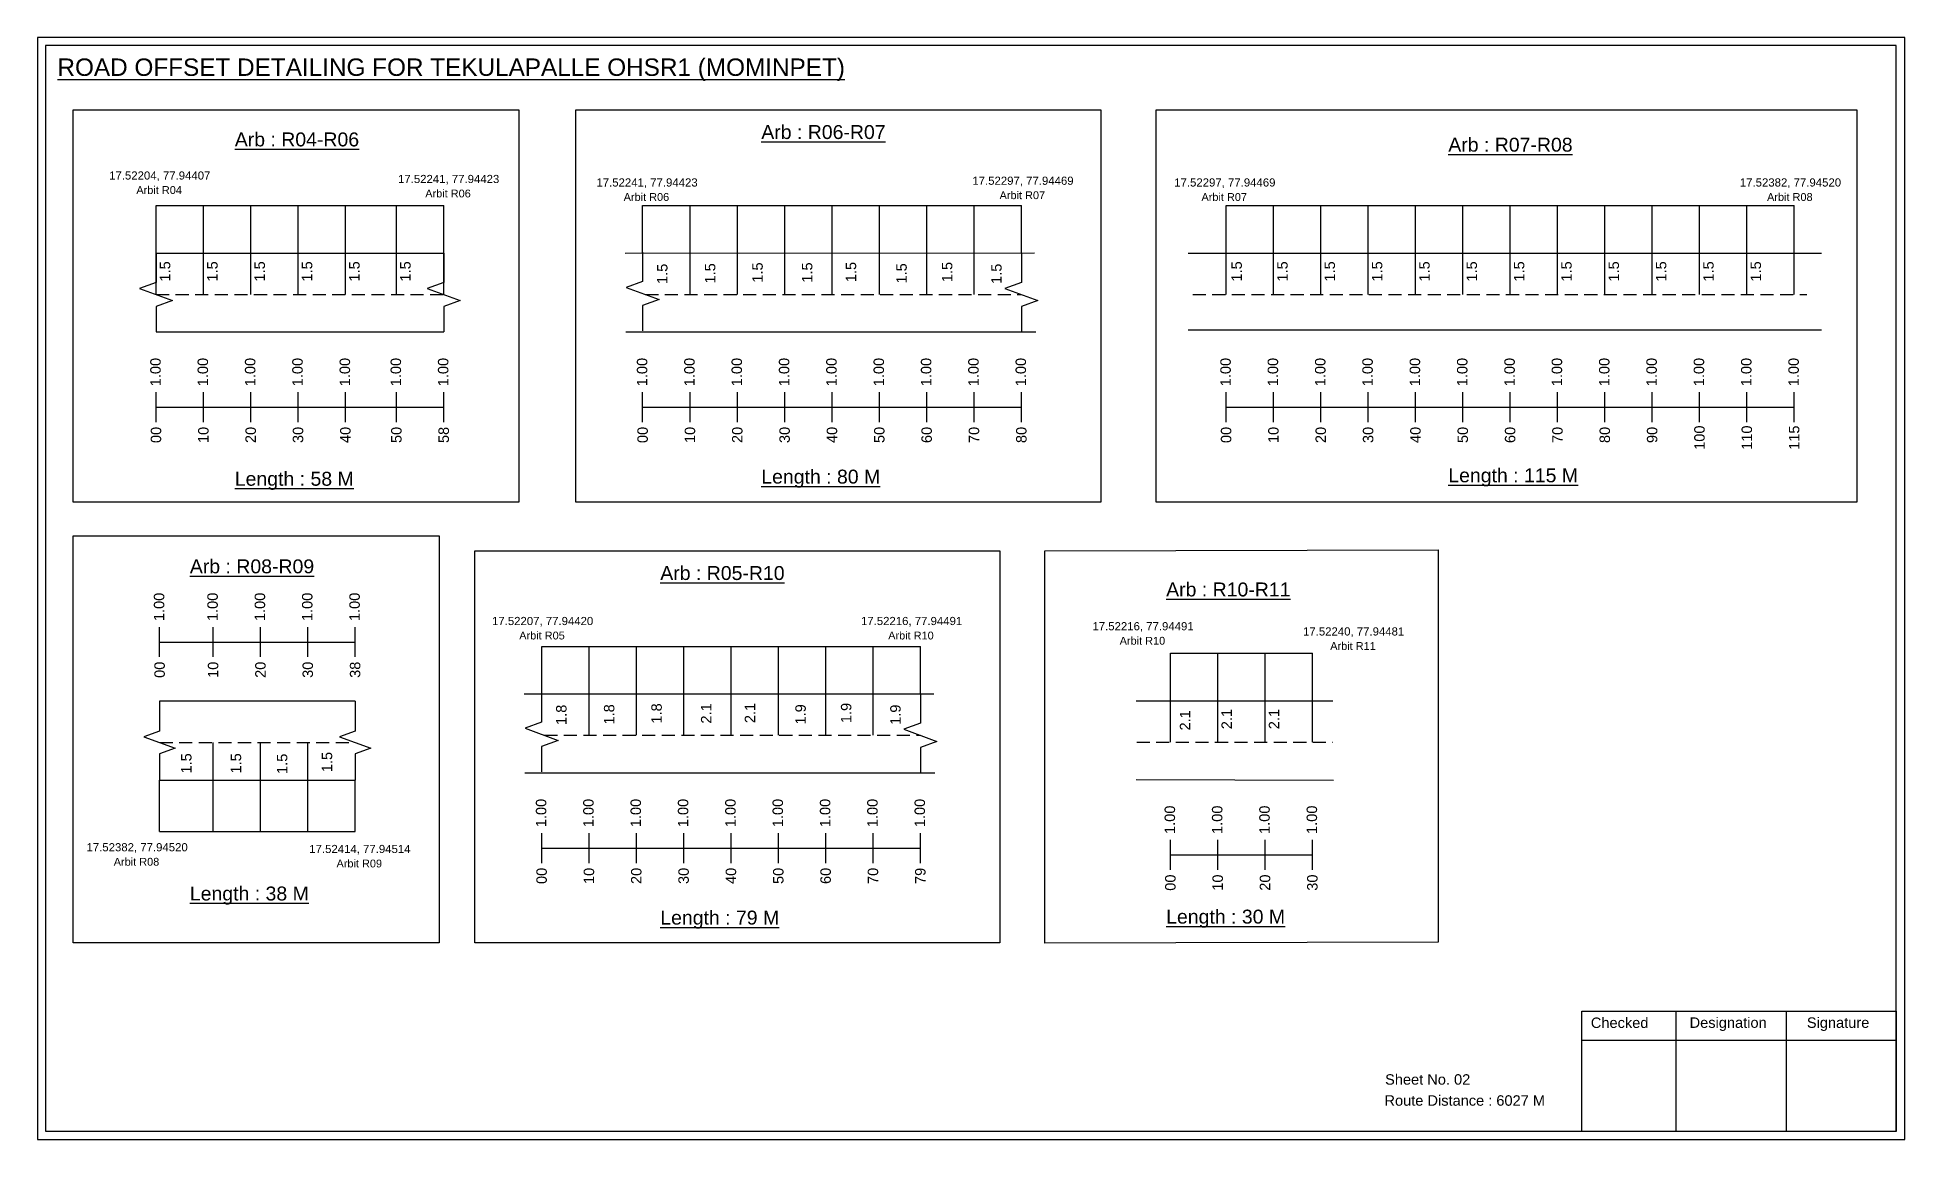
# Model space of a CAD drawing. Header units: inches. Extents: x 1972 to 9977, y 79 to 2755.
# Drawn here: x 6582 to 7119, y 2338 to 2655 of the extents above; entities that cross this region are included whole.
import ezdxf

# ---------------------------------------------------------------- set-up
doc = ezdxf.new("R2010")
doc.units = ezdxf.units.IN
doc.header["$MEASUREMENT"] = 0
doc.linetypes.add('DASHED2', pattern=[0.375, 0.25, -0.125])
doc.layers.add('PDF_Geometry', color=7, linetype='Continuous')
doc.layers.add('PDF_Text', color=5, linetype='Continuous')
doc.styles.add('PDF Arial', font='arial.ttf')
doc.styles.get("Standard").update_dxf_attribs({"font": 'arial.ttf'})

msp = doc.modelspace()

# ---------------------------------------------------------------- texts
at = {"color": 242, "true_color": 0xcd2027}
for s, height, p in [('%%UROAD OFFSET DETAILING FOR TEKULAPALLE OHSR1 (MOMINPET)', 5, (6588.12, 2643.46)), ('%%UArb : R06-R07', 4, (6790.33, 2625.32)), ('%%UArb : R04-R06', 4, (6639.07, 2623.2)), ('%%UArb : R07-R08', 4, (6987.71, 2621.69)), ('%%ULength : 58 M', 4, (6639.07, 2525.7)), ('%%ULength : 80 M', 4, (6790.33, 2526.32)), ('%%ULength : 115 M', 4, (6987.71, 2526.69)), ('%%UArb : R08-R09', 4, (6626.16, 2500.54)), ('%%UArb : R05-R10', 4, (6761.31, 2498.62)), ('%%UArb : R10-R11', 4, (6906.65, 2493.9)), ('%%ULength : 38 M', 4, (6626.16, 2406.54)), ('%%ULength : 79 M', 4, (6761.31, 2399.62)), ('%%ULength : 30 M', 4, (6906.65, 2399.9))]:
    msp.add_text(s, height=height, dxfattribs=at).set_placement(p)
at = {"color": 5}
for s, height, p in [('17.52204, 77.94407', 2.34, (6602.97, 2613.67)), ('17.52241, 77.94423', 2.34, (6685.97, 2612.67)), ('17.52241, 77.94423', 2.34, (6742.97, 2611.67)), ('17.52297, 77.94469', 2.34, (6850.97, 2612.17)), ('17.52297, 77.94469', 2.34, (6908.97, 2611.67)), ('17.52382, 77.94520', 2.34, (7071.47, 2611.67)), ('Arbit R04', 2.246, (6610.79, 2609.54)), ('Arbit R06', 2.246, (6693.79, 2608.54)), ('Arbit R06', 2.246, (6750.79, 2607.54)), ('Arbit R07', 2.246, (6858.79, 2608.04)), ('Arbit R07', 2.246, (6916.79, 2607.54)), ('Arbit R08', 2.246, (7079.29, 2607.54)), ('17.52207, 77.94420', 2.34, (6712.97, 2485.67)), ('Arbit R05', 2.246, (6720.79, 2481.54)), ('17.52216, 77.94491', 2.34, (6818.97, 2485.67)), ('Arbit R10', 2.246, (6826.79, 2481.54)), ('17.52216, 77.94491', 2.34, (6885.47, 2484.17)), ('17.52240, 77.94481', 2.34, (6945.97, 2482.67)), ('Arbit R10', 2.246, (6893.29, 2480.04)), ('Arbit R11', 2.246, (6953.79, 2478.54)), ('17.52382, 77.94520', 2.34, (6596.47, 2420.67)), ('17.52414, 77.94514', 2.34, (6660.47, 2420.17)), ('Arbit R08', 2.246, (6604.29, 2416.54)), ('Arbit R09', 2.246, (6668.29, 2416.04))]:
    msp.add_text(s, height=height, dxfattribs=at).set_placement(p)
for s, p in [('1.5', (6620.52, 2584.36)), ('1.5', (6634.12, 2584.36)), ('1.5', (6647.72, 2584.36)), ('1.5', (6661.32, 2584.36)), ('1.5', (6674.92, 2584.36)), ('1.5', (6689.57, 2584.36)), ('1.5', (6763.38, 2583.67)), ('1.5', (6777.13, 2583.8)), ('1.5', (6790.75, 2584.05)), ('1.5', (6805.01, 2584.05)), ('1.5', (6817.6, 2584.18)), ('1.5', (6832.12, 2583.8)), ('1.5', (6845.22, 2584.18)), ('1.5', (6859.38, 2583.68)), ('1.5', (6928.4, 2584.36)), ('1.5', (6941.55, 2584.36)), ('1.5', (6955.15, 2584.36)), ('1.5', (6968.75, 2584.36)), ('1.5', (6982.35, 2584.36)), ('1.5', (6995.95, 2584.36)), ('1.5', (7009.55, 2584.36)), ('1.5', (7023.15, 2584.36)), ('1.5', (7036.75, 2584.36)), ('1.5', (7050.35, 2584.36)), ('1.5', (7063.95, 2584.36)), ('1.5', (7077.55, 2584.36)), ('1.8', (6734.37, 2456.97)), ('1.8', (6748.12, 2457.1)), ('1.8', (6761.74, 2457.36)), ('2.1', (6776, 2457.36)), ('2.1', (6788.59, 2457.49)), ('1.9', (6803.11, 2457.1)), ('1.9', (6816.21, 2457.49)), ('1.9', (6830.37, 2456.99)), ('2.1', (6913.58, 2455.37)), ('2.1', (6925.54, 2455.73)), ('2.1', (6939.14, 2455.73)), ('1.5', (6626.64, 2443.01)), ('1.5', (6640.9, 2443.01)), ('1.5', (6654.17, 2442.89)), ('1.5', (6667.06, 2443.39))]:
    msp.add_text(s, height=3, rotation=90).set_placement(p)
at = {"color": 217, "true_color": 0x93278f}
for s, p in [('1.00', (6617.78, 2554.28)), ('1.00', (6631.38, 2554.28)), ('1.00', (6644.98, 2554.28)), ('1.00', (6658.58, 2554.28)), ('1.00', (6672.18, 2554.28)), ('1.00', (6686.83, 2554.28)), ('1.00', (6700.43, 2554.28)), ('1.00', (6757.58, 2554.28)), ('1.00', (6771.18, 2554.28)), ('1.00', (6784.78, 2554.28)), ('1.00', (6798.38, 2554.28)), ('1.00', (6811.98, 2554.28)), ('1.00', (6825.58, 2554.28)), ('1.00', (6839.18, 2554.28)), ('1.00', (6852.78, 2554.28)), ('1.00', (6866.38, 2554.28)), ('1.00', (6925.21, 2554.28)), ('1.00', (6938.81, 2554.28)), ('1.00', (6952.41, 2554.28)), ('1.00', (6966.01, 2554.28)), ('1.00', (6979.61, 2554.28)), ('1.00', (6993.21, 2554.28)), ('1.00', (7006.81, 2554.28)), ('1.00', (7020.41, 2554.28)), ('1.00', (7034.01, 2554.28)), ('1.00', (7047.61, 2554.28)), ('1.00', (7061.21, 2554.28)), ('1.00', (7074.81, 2554.28)), ('1.00', (7088.41, 2554.28)), ('00', (6617.93, 2537.96)), ('10', (6631.53, 2537.96)), ('20', (6645.13, 2537.96)), ('30', (6658.73, 2537.96)), ('40', (6672.33, 2537.96)), ('50', (6686.98, 2537.96)), ('58', (6700.58, 2537.96)), ('00', (6757.73, 2537.96)), ('10', (6771.33, 2537.96)), ('20', (6784.93, 2537.96)), ('30', (6798.53, 2537.96)), ('40', (6812.13, 2537.96)), ('50', (6825.73, 2537.96)), ('60', (6839.33, 2537.96)), ('70', (6852.93, 2537.96)), ('80', (6866.53, 2537.96)), ('00', (6925.36, 2537.96)), ('10', (6938.96, 2537.96)), ('20', (6952.56, 2537.96)), ('30', (6966.16, 2537.96)), ('40', (6979.76, 2537.96)), ('50', (6993.36, 2537.96)), ('60', (7006.96, 2537.96)), ('70', (7020.56, 2537.96)), ('80', (7034.16, 2537.96)), ('90', (7047.76, 2537.96)), ('100', (7061.36, 2536.01)), ('110', (7074.96, 2536.01)), ('115', (7088.56, 2536.01)), ('1.00', (6618.81, 2486.81)), ('1.00', (6634.18, 2486.81)), ('1.00', (6647.78, 2486.81)), ('1.00', (6661.38, 2486.81)), ('1.00', (6674.98, 2486.81)), ('00', (6618.96, 2470.49)), ('10', (6634.33, 2470.49)), ('20', (6647.93, 2470.49)), ('30', (6661.53, 2470.49)), ('38', (6675.13, 2470.49)), ('1.00', (6728.56, 2427.59)), ('1.00', (6742.16, 2427.59)), ('1.00', (6755.76, 2427.59)), ('1.00', (6769.36, 2427.59)), ('1.00', (6782.96, 2427.59)), ('1.00', (6796.56, 2427.59)), ('1.00', (6810.16, 2427.59)), ('1.00', (6823.76, 2427.59)), ('1.00', (6837.36, 2427.59)), ('1.00', (6909.2, 2425.65)), ('1.00', (6922.8, 2425.65)), ('1.00', (6936.4, 2425.65)), ('1.00', (6950, 2425.65)), ('00', (6728.71, 2411.27)), ('10', (6742.31, 2411.27)), ('20', (6755.91, 2411.27)), ('30', (6769.51, 2411.27)), ('40', (6783.11, 2411.27)), ('50', (6796.71, 2411.27)), ('60', (6810.31, 2411.27)), ('70', (6823.91, 2411.27)), ('79', (6837.51, 2411.27)), ('00', (6909.35, 2409.33)), ('10', (6922.95, 2409.33)), ('20', (6936.55, 2409.33)), ('30', (6950.15, 2409.33))]:
    msp.add_text(s, height=3, rotation=90, dxfattribs=at).set_placement(p)
for s, p in [('Sheet No. 02', (6969.55, 2353.62)), ('Route Distance : 6027 M', (6969.37, 2347.57))]:
    msp.add_text(s, height=3).set_placement(p)
at = {"layer": 'PDF_Text', "color": 7, "attachment_point": 7, "style": 'PDF Arial'}
for s, insert, char_height in [('Checked', (7028.66, 2369.87), 3.001), ('Designation', (7057.04, 2369.04), 3.0006), ('Signature', (7090.72, 2369.04), 3.001)]:
    msp.add_mtext(s, dxfattribs=dict(at, insert=insert, char_height=char_height))

# ---------------------------------------------------------------- linework, layer by layer
at = {"color": 5}
for p, q in [((6616.45, 2606.22), (6699.1, 2606.22)), ((6756.25, 2606.22), (6865.05, 2606.22)), ((6923.89, 2606.22), (7087.09, 2606.22)), ((6727.24, 2479.53), (6836.04, 2479.53)), ((6907.87, 2477.59), (6948.67, 2477.59)), ((6617.48, 2426.37), (6673.65, 2426.37))]:
    msp.add_line(p, q, dxfattribs=at)
for p, q in [((6616.45, 2580.68), (6616.45, 2606.22)), ((6630.05, 2580.68), (6630.05, 2606.22)), ((6643.65, 2580.68), (6643.65, 2606.22)), ((6657.25, 2580.68), (6657.25, 2606.22)), ((6670.85, 2580.68), (6670.85, 2606.22)), ((6685.5, 2580.69), (6685.5, 2606.22)), ((6699.1, 2580.69), (6699.1, 2606.22)), ((6756.25, 2592.57), (6756.25, 2606.22)), ((6769.85, 2580.68), (6769.85, 2606.22)), ((6783.45, 2580.68), (6783.45, 2606.22)), ((6797.05, 2580.68), (6797.05, 2606.22)), ((6810.65, 2580.68), (6810.65, 2606.22)), ((6824.25, 2580.68), (6824.25, 2606.22)), ((6837.85, 2580.68), (6837.85, 2606.22)), ((6851.45, 2580.68), (6851.45, 2606.22)), ((6865.05, 2592.57), (6865.05, 2606.22)), ((6923.89, 2580.68), (6923.89, 2606.22)), ((6937.49, 2580.68), (6937.49, 2606.22)), ((6951.09, 2580.68), (6951.09, 2606.22)), ((6964.69, 2580.68), (6964.69, 2606.22)), ((6978.29, 2580.68), (6978.29, 2606.22)), ((6991.89, 2580.68), (6991.89, 2606.22)), ((7005.49, 2580.68), (7005.49, 2606.22)), ((7019.09, 2580.68), (7019.09, 2606.22)), ((7032.69, 2580.68), (7032.69, 2606.22)), ((7046.29, 2580.68), (7046.29, 2606.22)), ((7059.89, 2580.68), (7059.89, 2606.22)), ((7073.49, 2580.68), (7073.49, 2606.22)), ((7087.09, 2580.68), (7087.09, 2606.22)), ((6616.45, 2592.57), (6699.1, 2592.57)), ((6751.25, 2592.57), (6868.87, 2592.63)), ((6913.01, 2592.57), (7094.91, 2592.57)), ((6616.45, 2569.88), (6699.1, 2569.88)), ((6751.4, 2569.88), (6869.18, 2569.88)), ((7094.91, 2570.38), (6913.01, 2570.38)), ((6727.24, 2465.88), (6727.24, 2479.53)), ((6740.84, 2453.99), (6740.84, 2479.53)), ((6754.44, 2453.99), (6754.44, 2479.53)), ((6768.04, 2453.99), (6768.04, 2479.53)), ((6781.64, 2453.99), (6781.64, 2479.53)), ((6795.24, 2453.99), (6795.24, 2479.53)), ((6808.84, 2453.99), (6808.84, 2479.53)), ((6822.44, 2453.99), (6822.44, 2479.53)), ((6836.04, 2465.87), (6836.04, 2479.53)), ((6907.87, 2452.06), (6907.87, 2477.59)), ((6921.47, 2452.06), (6921.47, 2477.59)), ((6935.07, 2452.06), (6935.07, 2477.59)), ((6948.67, 2452.06), (6948.67, 2477.59)), ((6673.65, 2463.79), (6617.48, 2463.79)), ((6722.24, 2465.88), (6839.86, 2465.93)), ((6898.03, 2463.94), (6954.52, 2463.94)), ((6632.85, 2426.37), (6632.85, 2451.91)), ((6646.45, 2426.37), (6646.45, 2451.91)), ((6660.05, 2426.37), (6660.05, 2451.91)), ((6617.48, 2441.1), (6673.65, 2441.1)), ((6617.48, 2426.37), (6617.48, 2441.1)), ((6673.65, 2426.37), (6673.65, 2441.1)), ((6722.39, 2443.19), (6840.17, 2443.19)), ((6898.03, 2441.26), (6954.74, 2441.13))]:
    msp.add_line(p, q)
at = {"linetype": 'DASHED2', "ltscale": 15}
for p, q in [((6616.45, 2580.69), (6699.1, 2580.69)), ((6757.01, 2580.68), (6865.05, 2580.68)), ((6914.28, 2580.68), (7090.7, 2580.68)), ((6617.48, 2451.91), (6673.65, 2451.91)), ((6728, 2453.99), (6836.04, 2453.99)), ((6898.18, 2452.06), (6954.52, 2452.06))]:
    msp.add_line(p, q, dxfattribs=at)
at = {"color": 217, "true_color": 0x93278f}
for p, q in [((6616.45, 2543.99), (6616.45, 2552.54)), ((6616.45, 2548.25), (6699.1, 2548.27)), ((6630.05, 2543.99), (6630.05, 2552.54)), ((6643.65, 2543.99), (6643.65, 2552.54)), ((6657.25, 2543.99), (6657.25, 2552.54)), ((6670.85, 2543.99), (6670.85, 2552.54)), ((6685.5, 2543.99), (6685.5, 2552.55)), ((6699.1, 2543.99), (6699.1, 2552.55)), ((6756.25, 2543.99), (6756.25, 2552.54)), ((6756.25, 2548.25), (6865.05, 2548.25)), ((6769.85, 2543.99), (6769.85, 2552.54)), ((6783.45, 2543.99), (6783.45, 2552.54)), ((6797.05, 2543.99), (6797.05, 2552.54)), ((6810.65, 2543.99), (6810.65, 2552.54)), ((6824.25, 2543.99), (6824.25, 2552.54)), ((6837.85, 2543.99), (6837.85, 2552.54)), ((6851.45, 2543.99), (6851.45, 2552.54)), ((6865.05, 2543.99), (6865.05, 2552.54)), ((6923.89, 2543.99), (6923.89, 2552.54)), ((6923.89, 2548.25), (7087.09, 2548.29)), ((6937.49, 2543.99), (6937.49, 2552.54)), ((6951.09, 2543.99), (6951.09, 2552.54)), ((6964.69, 2543.99), (6964.69, 2552.54)), ((6978.29, 2543.99), (6978.29, 2552.54)), ((6991.89, 2543.99), (6991.89, 2552.54)), ((7005.49, 2543.99), (7005.49, 2552.54)), ((7019.09, 2543.99), (7019.09, 2552.54)), ((7032.69, 2543.99), (7032.69, 2552.54)), ((7046.29, 2543.99), (7046.29, 2552.54)), ((7059.89, 2543.99), (7059.89, 2552.54)), ((7073.49, 2543.99), (7073.49, 2552.54)), ((7087.09, 2543.99), (7087.09, 2552.54)), ((6617.48, 2476.51), (6617.48, 2485.07)), ((6632.85, 2476.51), (6632.85, 2485.07)), ((6646.45, 2476.51), (6646.45, 2485.07)), ((6660.05, 2476.51), (6660.05, 2485.07)), ((6673.65, 2476.51), (6673.65, 2485.07)), ((6617.48, 2480.78), (6673.65, 2480.78)), ((6727.24, 2417.29), (6727.24, 2425.85)), ((6740.84, 2417.29), (6740.84, 2425.85)), ((6754.44, 2417.29), (6754.44, 2425.85)), ((6768.04, 2417.29), (6768.04, 2425.85)), ((6781.64, 2417.29), (6781.64, 2425.85)), ((6795.24, 2417.29), (6795.24, 2425.85)), ((6808.84, 2417.29), (6808.84, 2425.85)), ((6822.44, 2417.29), (6822.44, 2425.85)), ((6836.04, 2417.29), (6836.04, 2425.85)), ((6727.24, 2421.56), (6836.04, 2421.56)), ((6907.87, 2415.36), (6907.87, 2423.92)), ((6907.87, 2419.63), (6948.67, 2419.64)), ((6921.47, 2415.36), (6921.47, 2423.92)), ((6935.07, 2415.36), (6935.07, 2423.92)), ((6948.67, 2415.36), (6948.67, 2423.92))]:
    msp.add_line(p, q, dxfattribs=at)
for points in [[(6592.59, 2633.7), (6720.68, 2633.7), (6720.68, 2521.02), (6592.59, 2521.02)], [(6737.02, 2633.7), (6887.87, 2633.7), (6887.87, 2521.02), (6737.02, 2521.02)], [(6903.79, 2633.7), (7105.03, 2633.7), (7105.03, 2521.02), (6903.79, 2521.02)], [(6592.59, 2511.34), (6697.75, 2511.34), (6697.75, 2394.33), (6592.59, 2394.33)], [(6708.01, 2507.01), (6858.86, 2507.01), (6858.86, 2394.33), (6708.01, 2394.33)], [(6871.78, 2506.99), (6984.78, 2507.28), (6984.78, 2394.6), (6871.78, 2394.31)]]:
    msp.add_lwpolyline(points, close=True)
at = {"linetype": 'Continuous'}
for points in [[(6616.45, 2592.57), (6616.45, 2584.14), (6611.71, 2582.41), (6621.19, 2578.96), (6616.45, 2577.23), (6616.45, 2569.88)], [(6699.1, 2592.57), (6699.1, 2584.14), (6694.36, 2582.41), (6703.85, 2578.96), (6699.1, 2577.23), (6699.1, 2569.88)], [(6756.23, 2592.85), (6756.23, 2584.42), (6751.49, 2582.69), (6760.97, 2579.24), (6756.23, 2577.52), (6756.23, 2570.17)], [(6865.05, 2592.57), (6865.05, 2584.14), (6860.31, 2582.41), (6869.79, 2578.96), (6865.05, 2577.23), (6865.05, 2569.88)], [(6617.48, 2463.79), (6617.48, 2455.18), (6612.98, 2453.54), (6621.98, 2450.27), (6617.48, 2448.63), (6617.48, 2441.1)], [(6673.65, 2463.79), (6673.65, 2455.18), (6669.15, 2453.54), (6678.15, 2450.27), (6673.65, 2448.63), (6673.65, 2441.1)], [(6673.65, 2463.79), (6673.65, 2455.18), (6669.15, 2453.54), (6678.15, 2450.27), (6673.65, 2448.63), (6673.65, 2441.1)], [(6727.22, 2466.16), (6727.22, 2457.73), (6722.48, 2456), (6731.96, 2452.55), (6727.22, 2450.82), (6727.22, 2443.47)], [(6836.04, 2465.87), (6836.04, 2457.44), (6831.3, 2455.72), (6840.78, 2452.26), (6836.04, 2450.54), (6836.04, 2443.19)]]:
    msp.add_lwpolyline(points, dxfattribs=at)
at = {"layer": 'PDF_Geometry'}
for points in [[(6582.34, 2654.53), (6582.34, 2337.82), (7118.82, 2337.82), (7118.82, 2654.53)], [(6584.67, 2652.21), (6584.67, 2340.24), (7116.4, 2340.24), (7116.4, 2652.21)]]:
    msp.add_lwpolyline(points, close=True, dxfattribs=at)
at = {"layer": 'PDF_Geometry', "color": 242, "true_color": 0xcc1f26}
msp.add_lwpolyline([(7116.4, 2340.15), (7026.05, 2340.15), (7026.05, 2374.76), (7116.4, 2374.76)], close=True, dxfattribs=at)
for points in [[(7053.04, 2374.76), (7053.04, 2340.15)], [(7084.76, 2374.76), (7084.76, 2340.15)], [(7026.05, 2366.38), (7116.4, 2366.38)]]:
    msp.add_lwpolyline(points, dxfattribs=at)

msp.set_redraw_order([(e.dxf.handle, doc.entitydb.next_handle()) for e in msp.query("TEXT MTEXT ATTDEF DIMENSION ARC_DIMENSION")])  # texts and dimensions are drawn at this point

doc.saveas('drawing.dxf')
